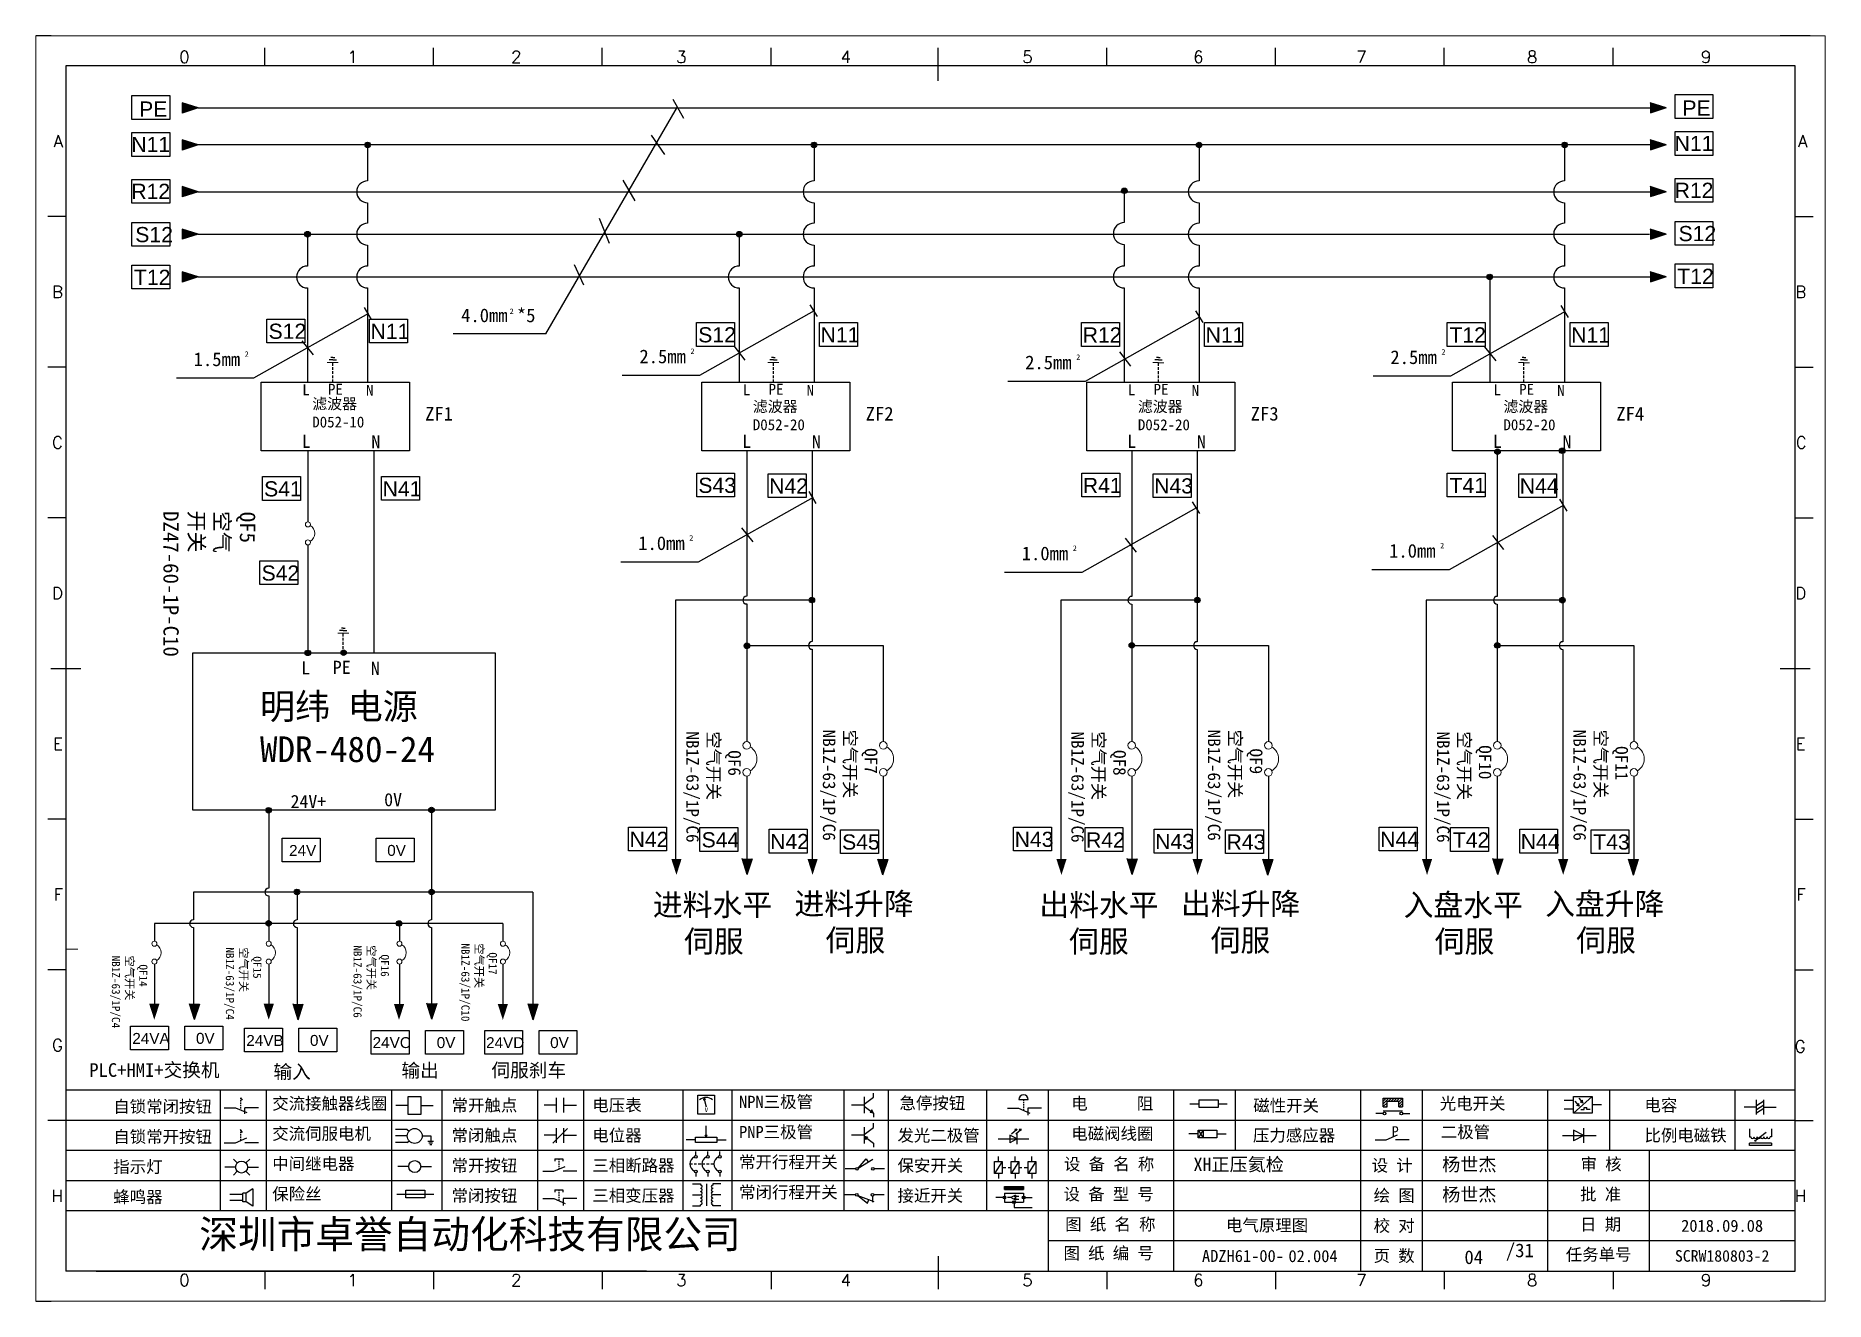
# Model space of a CAD drawing. Header units: millimetres. Extents: x 15130 to 37766, y 5931 to 11073.
# Drawn here: x 24085.9 to 24413.3, y 10415 to 10646.5 of the extents above; entities that cross this region are included whole.
import ezdxf
from ezdxf.enums import TextEntityAlignment as Align

# ---------------------------------------------------------------- set-up
doc = ezdxf.new("R2010")
doc.units = ezdxf.units.MM
doc.linetypes.add('DASHED', pattern=[0.75, 0.5, -0.25])
doc.layers.add('AE_BOR', color=1, linetype='Continuous')
doc.layers.add('MISC', color=2, linetype='Continuous')
doc.styles.get("Standard").update_dxf_attribs({"font": ''})
doc.styles.add('WD', font='romans.shx', dxfattribs={"bigfont": 'gbcbig.shx'})
doc.styles.add('样式 0', font='')
doc.styles.add('样式 8', font='arial.ttf')
doc.styles.add('汉字', font='')
doc.styles.get('Standard').set_extended_font_data('SimSun')
doc.styles.get('样式 0').set_extended_font_data('KaiTi_GB2312')
doc.styles.get('汉字').set_extended_font_data('新宋体')

msp = doc.modelspace()

# ---------------------------------------------------------------- texts
at = {"style": '样式 8'}
for s, insert, char_height, width, attachment_point in [('N11', (24106.896, 10626.637), 2.772, 6.94087, 5), ('N11', (24389.295, 10626.826), 2.772, 6.94087, 5), ('R12', (24106.896, 10618.072), 2.772, 6.94087, 5), ('R12', (24389.295, 10618.26), 2.772, 6.94087, 5), ('\\pi-0.77273;S12', (24104.836, 10610.132), 2.772, 4.96666, 4), ('\\pi-0.77273;S12', (24387.234, 10610.32), 2.772, 4.96666, 4), ('T12', (24107.169, 10602.335), 2.772, 4.96666, 5), ('T12', (24389.568, 10602.524), 2.772, 4.96666, 5), ('S12', (24131.902, 10592.448), 2.772, 4.96666, 5), ('N11', (24150.671, 10592.448), 2.772, 4.96666, 5), ('S12', (24210.524, 10591.801), 2.772, 4.96666, 5), ('N11', (24233.022, 10591.801), 2.772, 4.96666, 5), ('R12', (24280.981, 10591.795), 2.772, 4.96666, 5), ('N11', (24303.479, 10591.795), 2.772, 4.96666, 5), ('T12', (24347.876, 10591.795), 2.772, 4.96666, 5), ('N11', (24370.374, 10591.795), 2.772, 4.96666, 5), ('S41', (24131.079, 10563.614), 2.772, 4.96666, 5), ('N41', (24152.883, 10563.638), 2.772, 4.96666, 5), ('S43', (24210.545, 10564.258), 2.772, 4.96666, 5), ('N42', (24223.605, 10564.161), 2.772, 4.96666, 5), ('R41', (24281.001, 10564.252), 2.772, 4.96666, 5), ('N43', (24294.061, 10564.155), 2.772, 4.96666, 5), ('T41', (24347.896, 10564.252), 2.772, 4.96666, 5), ('N44', (24360.957, 10564.155), 2.772, 4.96666, 5), ('S42', (24130.619, 10548.208), 2.772, 4.96666, 5), ('24V', (24134.689, 10497.466), 2, 4.96666, 5), ('0V', (24151.876, 10497.466), 2, 4.96666, 5), ('N42', (24198.079, 10499.501), 2.772, 4.96666, 5), ('S44', (24211.139, 10499.403), 2.772, 4.96666, 5), ('N42', (24223.784, 10499.102), 2.772, 4.96666, 5), ('S45', (24236.844, 10499.005), 2.772, 4.96666, 5), ('N43', (24268.535, 10499.494), 2.772, 4.96666, 5), ('R42', (24281.595, 10499.397), 2.772, 4.96666, 5), ('N43', (24294.241, 10499.096), 2.772, 4.96666, 5), ('R43', (24307.301, 10498.999), 2.772, 4.96666, 5), ('N44', (24335.43, 10499.494), 2.772, 4.96666, 5), ('T42', (24348.491, 10499.397), 2.772, 4.96666, 5), ('N44', (24361.136, 10499.096), 2.772, 4.96666, 5), ('T43', (24374.196, 10498.999), 2.772, 4.96666, 5), ('24VA', (24106.94, 10463.081), 2, 4.96666, 5), ('0V', (24116.881, 10463.081), 2, 4.96666, 5), ('24VB', (24127.799, 10462.701), 2, 4.96666, 5), ('0V', (24137.739, 10462.701), 2, 4.96666, 5), ('24VC', (24150.992, 10462.303), 2, 4.96666, 5), ('0V', (24160.933, 10462.303), 2, 4.96666, 5), ('24VD', (24171.749, 10462.303), 2, 4.96666, 5), ('0V', (24181.689, 10462.303), 2, 4.96666, 5)]:
    msp.add_mtext(s, dxfattribs=dict(at, insert=insert, char_height=char_height, width=width, attachment_point=attachment_point))
at = {"attachment_point": 1}
for s, insert, char_height, width in [('4.0mm *5', (24163.69, 10596.631), 2.5, 15.02857), ('2', (24172.563, 10596.631), 1, 4.05808), ('1.5mm', (24114.745, 10588.591), 2.5, 18.43638), ('2', (24124.086, 10588.803), 1, 4.05808), ('2.5mm', (24196.314, 10589.114), 2.5, 18.43638), ('2', (24205.655, 10589.326), 1, 4.05808), ('2.5mm', (24266.898, 10588.021), 2.5, 18.43638), ('2', (24276.24, 10588.233), 1, 4.05808), ('2.5mm', (24333.732, 10588.972), 2.5, 18.43638), ('2', (24343.074, 10589.184), 1, 4.05808), ('ZF1', (24157.103, 10578.634), 2.5, 7.43511), ('ZF2', (24237.722, 10578.634), 2.5, 7.43511), ('ZF3', (24308.179, 10578.628), 2.5, 7.43511), ('ZF4', (24375.074, 10578.628), 2.5, 7.43511), ('1.0mm', (24196.095, 10554.947), 2.5, 18.43638), ('2', (24205.437, 10555.16), 1, 4.05808), ('1.0mm', (24333.497, 10553.545), 2.5, 18.43638), ('2', (24342.838, 10553.757), 1, 4.05808), ('1.0mm', (24266.275, 10553.074), 2.5, 18.43638), ('2', (24275.617, 10553.286), 1, 4.05808)]:
    msp.add_mtext(s, dxfattribs=dict(at, insert=insert, char_height=char_height, width=width))
at = {"color": 0, "lineweight": -2}
for s, insert, char_height, width, attachment_point in [('{\\fSimSun|b1|i0|c134|p2;L}', (24134.633, 10582.749), 2, 4.65551, 1), ('滤波器\\PD052-10', (24136.449, 10580.199), 2, 12.06852, 1), ('{\\fSimSun|b1|i0|c134|p2;PE}', (24139.33, 10582.848), 2, 4.65551, 1), ('{\\fSimSun|b1|i0|c134|p2;N}', (24146.295, 10582.657), 2, 4.65551, 1), ('{\\fSimSun|b1|i0|c134|p2;L}', (24215.252, 10582.749), 2, 4.65551, 1), ('滤波器\\PD052-20', (24217.069, 10579.699), 2, 12.06852, 1), ('{\\fSimSun|b1|i0|c134|p2;PE}', (24219.949, 10582.848), 2, 4.65551, 1), ('{\\fSimSun|b1|i0|c134|p2;N}', (24226.914, 10582.657), 2, 4.65551, 1), ('{\\fSimSun|b1|i0|c134|p2;L}', (24285.709, 10582.742), 2, 4.65551, 1), ('滤波器\\PD052-20', (24287.525, 10579.692), 2, 12.06852, 1), ('{\\fSimSun|b1|i0|c134|p2;PE}', (24290.406, 10582.842), 2, 4.65551, 1), ('{\\fSimSun|b1|i0|c134|p2;N}', (24297.371, 10582.65), 2, 4.65551, 1), ('{\\fSimSun|b1|i0|c134|p2;L}', (24352.604, 10582.742), 2, 4.65551, 1), ('滤波器\\PD052-20', (24354.421, 10579.692), 2, 12.06852, 1), ('{\\fSimSun|b1|i0|c134|p2;PE}', (24357.301, 10582.842), 2, 4.65551, 1), ('{\\fSimSun|b1|i0|c134|p2;N}', (24364.266, 10582.65), 2, 4.65551, 1), ('{\\fSimSun|b1|i0|c134|p2;L}', (24134.525, 10573.53), 2.4, 4.65551, 1), ('{\\fSimSun|b1|i0|c134|p2;N}', (24147.268, 10573.438), 2.4, 4.65551, 1), ('{\\fSimSun|b1|i0|c134|p2;L}', (24215.144, 10573.53), 2.4, 4.65551, 1), ('{\\fSimSun|b1|i0|c134|p2;N}', (24227.888, 10573.438), 2.4, 4.65551, 1), ('{\\fSimSun|b1|i0|c134|p2;L}', (24285.601, 10573.524), 2.4, 4.65551, 1), ('{\\fSimSun|b1|i0|c134|p2;N}', (24298.344, 10573.432), 2.4, 4.65551, 1), ('{\\fSimSun|b1|i0|c134|p2;L}', (24352.496, 10573.524), 2.4, 4.65551, 1), ('{\\fSimSun|b1|i0|c134|p2;N}', (24365.24, 10573.432), 2.4, 4.65551, 1), ('{\\fSimSun|b1|i0|c134|p2;L}', (24134.425, 10532.079), 2.4, 4.65551, 1), ('{\\fSimSun|b1|i0|c134|p2;PE}', (24140.204, 10532.178), 2.4, 4.65551, 1), ('{\\fSimSun|b1|i0|c134|p2;N}', (24147.168, 10531.987), 2.4, 4.65551, 1), ('明纬 电源WDR-480-24', (24126.889, 10526.189), 4.70644, 35.88585, 1), ('{\\fSimSun|b1|i0|c134|p2;24V+}', (24132.475, 10507.641), 2.4, 4.65551, 1), ('{\\fSimSun|b1|i0|c134|p2;0V}', (24149.606, 10507.964), 2.4, 4.65551, 1), ('电气原理图', (24311.166, 10428.782), 2.205, 34.2306, 5), ('02.004', (24315.081, 10424.356), 2.205, 5.72397, 1)]:
    msp.add_mtext(s, dxfattribs=dict(at, insert=insert, char_height=char_height, width=width, attachment_point=attachment_point))
at = {"color": 0, "linetype": 'ByBlock', "lineweight": -2, "insert": (24348.981, 10423.033), "char_height": 2.5, "width": 5.1278, "attachment_point": 5}
msp.add_mtext('04', dxfattribs=at)
at = {"layer": 'MISC', "char_height": 2.772, "width": 4.96666, "attachment_point": 1, "style": '样式 8'}
for insert in [(24104.77, 10634.508), (24387.169, 10634.697)]:
    msp.add_mtext('PE', dxfattribs=dict(at, insert=insert))
at = {"layer": 'MISC', "color": 0, "attachment_point": 4, "rotation": 270, "style": '样式 0'}
for s, insert, char_height, width in [('\\pi1.5468;QF5\\P\\pi1.4212;{\\fSimSun|b0|i0|c134|p2;空气\\P\\pi1.3435;开关\\P\\pi-13.987;}DZ47-60-1P-C10', (24117.587, 10560.986), 2.8, 10.29359), ('\\pi5.9106;QF6\\P\\pi2.4624;{\\fSimSun|b0|i0|c134|p2;空气开关\\P\\pi-5.4251;}NB1Z-63/1P/C6', (24209.607, 10521.714), 2.3, 17.62598), ('\\pi5.8558;QF7\\P\\pi2.4624;{\\fSimSun|b0|i0|c134|p2;空气开关\\P\\pi-5.4251;}NB1Z-63/1P/C6', (24234.593, 10522.044), 2.3, 17.62598), ('\\pi5.8558;QF8\\P\\pi2.4624;{\\fSimSun|b0|i0|c134|p2;空气开关\\P\\pi-5.4251;}NB1Z-63/1P/C6', (24280.064, 10521.708), 2.3, 17.62598), ('\\pi5.9106;QF9\\P\\pi2.4624;{\\fSimSun|b0|i0|c134|p2;空气开关\\P\\pi-5.4251;}NB1Z-63/1P/C6', (24305.049, 10522.038), 2.3, 17.62598), ('\\pi4.9797;QF10\\P\\pi2.4624;{\\fSimSun|b0|i0|c134|p2;空气开关\\P\\pi-5.4251;}NB1Z-63/1P/C6', (24346.959, 10521.708), 2.3, 17.62598), ('\\pi5.4725;QF11\\P\\pi2.4624;{\\fSimSun|b0|i0|c134|p2;空气开关\\P\\pi-5.4251;}NB1Z-63/1P/C6', (24371.944, 10522.038), 2.3, 17.62598), ('\\pi7.5092;QF15\\P\\pi5.8676;{\\fSimSun|b0|i0|c134|p2;空气开关\\P\\pi0.65208;}NB1Z-63/1P/C4', (24123.709, 10485.614), 1.5, 20.01845), ('\\pi6.6145;QF16\\P\\pi4.9371;{\\fSimSun|b0|i0|c134|p2;空气开关\\P\\pi-0.20692;}NB1Z-63/1P/C6', (24147.067, 10485.058), 1.5, 18.15759), ('\\pi6.313;QF17\\P\\pi4.6713;{\\fSimSun|b0|i0|c134|p2;空气开关\\P\\pi-1.0799;}NB1Z-63/1P/C10', (24166.803, 10485.137), 1.5, 17.62598), ('\\pi7.4735;QF14\\P\\pi5.8676;{\\fSimSun|b0|i0|c134|p2;空气开关\\P\\pi0.65208;}NB1Z-63/1P/C4', (24102.846, 10484.097), 1.5, 20.01845)]:
    msp.add_mtext(s, dxfattribs=dict(at, insert=insert, char_height=char_height, width=width))
at = {"layer": 'MISC', "color": 0, "attachment_point": 4, "style": '样式 0'}
for s, insert, char_height, width in [('\\pi2.0656;{\\fSimSun|b0|i0|c134|p2;进料水平\\P\\pi7.7767;伺服}', (24196.711, 10483.961), 4, 26.44232), ('\\pi2.0767;{\\fSimSun|b0|i0|c134|p2;进料升降\\P\\pi7.7767;伺服}', (24222.61, 10484.163), 4, 26.44232), ('\\pi2.3323;{\\fSimSun|b0|i0|c134|p2;出料水平\\P\\pi7.7767;伺服}', (24267.167, 10483.955), 4, 26.44232), ('\\pi2.3434;{\\fSimSun|b0|i0|c134|p2;出料升降\\P\\pi7.7767;伺服}', (24293.066, 10484.157), 4, 26.44232), ('\\pi2.0767;{\\fSimSun|b0|i0|c134|p2;入盘水平\\P\\pi7.7767;伺服}', (24334.063, 10483.955), 4, 26.44232), ('\\pi2.0878;{\\fSimSun|b0|i0|c134|p2;入盘升降\\P\\pi7.7767;伺服}', (24359.962, 10484.157), 4, 26.44232), ('\\pi0.00049146;PLC+HMI+{\\fSimSun|b0|i0|c134|p2;交换机}', (24095.645, 10457.162), 2.5, 30.17162), ('\\pi6.1691;{\\fSimSun|b0|i0|c134|p2;输入}', (24123.175, 10456.848), 2.5, 19.17162), ('\\pi6.308;{\\fSimSun|b0|i0|c134|p2;输出}', (24146.462, 10457.083), 2.5, 19.17162), ('\\pi2.6344;{\\fSimSun|b0|i0|c134|p2;伺服刹车}', (24166.618, 10457.133), 2.5, 19.17162)]:
    msp.add_mtext(s, dxfattribs=dict(at, insert=insert, char_height=char_height, width=width))

# ---------------------------------------------------------------- blocks, each defined once
blk = doc.blocks.new('磁性开关')
at = {"linetype": 'ByBlock'}
h = blk.add_hatch(dxfattribs=at)
h.set_pattern_fill('ANSI31', color=256, scale=0.1, style=0)
h.paths.add_polyline_path([(-1910.88, -776.69), (-1910.88, -775.29), (-1907.69, -775.29), (-1907.69, -776.69), (-1908.31, -776.69), (-1908.31, -775.79), (-1910.25, -775.79), (-1910.25, -776.69)])
for p, q in [((-1910.91, -777.81), (-1912.09, -777.81)), ((-1910.88, -776.69), (-1910.88, -775.29)), ((-1910.88, -775.29), (-1907.69, -775.29)), ((-1910.88, -776.69), (-1910.25, -776.69)), ((-1910.88, -777.39), (-1907.69, -777.39)), ((-1910.25, -776.69), (-1910.25, -775.79)), ((-1910.25, -775.79), (-1908.31, -775.79)), ((-1908.31, -776.69), (-1908.31, -775.79)), ((-1908.31, -776.69), (-1907.69, -776.69)), ((-1907.69, -775.29), (-1907.69, -776.69)), ((-1907.66, -777.81), (-1906.48, -777.81))]:
    blk.add_line(p, q, dxfattribs=at)
for centre in [(-1910.68, -777.81), (-1907.88, -777.81)]:
    blk.add_circle(centre, 0.225, dxfattribs=at)
blk = doc.blocks.new('*U8')
at = {"linetype": 'ByBlock'}
for p, q in [((-1909.23, -780.45), (-1909.23, -780.67)), ((-1909.23, -780.45), (-1908.92, -780.84)), ((-1909.23, -780.84), (-1909.23, -781.05)), ((-1911.92, -782.07), (-1910.06, -782.07)), ((-1910.06, -782.07), (-1908.18, -782.88)), ((-1909.23, -781.23), (-1909.23, -781.44)), ((-1909.23, -781.61), (-1909.23, -781.83)), ((-1909.23, -782), (-1909.23, -782.21)), ((-1909.23, -782.38), (-1909.23, -782.43)), ((-1908.52, -783.07), (-1908.52, -782.07)), ((-1906.25, -782.07), (-1908.52, -782.07))]:
    blk.add_line(p, q, dxfattribs=at)
blk = doc.blocks.new('*U11')
at = {"linetype": 'ByBlock'}
for p, q in [((-1911.92, -792.89), (-1910.06, -792.89)), ((-1910.06, -792.89), (-1908.18, -792.08)), ((-1908.88, -791.17), (-1909.23, -790.71)), ((-1909.23, -790.71), (-1909.23, -790.92)), ((-1909.23, -791.09), (-1909.23, -791.31)), ((-1909.23, -791.48), (-1909.23, -791.69)), ((-1909.23, -791.86), (-1909.23, -792.08)), ((-1909.23, -792.25), (-1909.23, -792.47)), ((-1906.25, -792.89), (-1908.52, -792.89))]:
    blk.add_line(p, q, dxfattribs=at)
blk = doc.blocks.new('蜂鸣器')
at = {"linetype": 'ByBlock'}
for p, q in [((-1907.17, -795.53), (-1908.25, -796.26)), ((-1907.17, -795.53), (-1907.17, -798.41)), ((-1908.8, -796.48), (-1911.01, -796.48)), ((-1908.8, -797.46), (-1911.01, -797.46)), ((-1908.25, -796.26), (-1908.8, -796.26)), ((-1908.8, -797.68), (-1908.8, -796.26)), ((-1908.25, -797.68), (-1908.8, -797.68)), ((-1908.25, -797.68), (-1908.25, -796.26)), ((-1907.17, -798.41), (-1908.25, -797.68))]:
    blk.add_line(p, q, dxfattribs=at)
blk = doc.blocks.new('指示灯')
at = {"linetype": 'ByBlock'}
for p, q in [((-1854.25, -776.92), (-1856.06, -776.92)), ((-1854.62, -775.59), (-1853.97, -776.23)), ((-1854.62, -778.25), (-1853.97, -777.61)), ((-1851.9, -775.59), (-1852.54, -776.23)), ((-1851.9, -778.25), (-1852.54, -777.61)), ((-1852.26, -776.92), (-1850.45, -776.92))]:
    blk.add_line(p, q, dxfattribs=at)
blk.add_circle((-1853.26, -776.92), 0.992, dxfattribs=at)
blk = doc.blocks.new('光电开关')
at = {"linetype": 'ByBlock'}
h = blk.add_hatch(dxfattribs=at)
h.set_pattern_fill('ANSI31', color=256, scale=0.01, style=0)
h.set_pattern_definition([(45, (0.172267, 0), (-0.0224506403, 0.0224506403), [])])
h.paths.add_polyline_path([(-1882.44, -776.34), (-1882.5, -775.91), (-1882.68, -776.07)])
h.paths.add_polyline_path([(-1882.86, -776.23), (-1882.44, -776.34), (-1882.68, -776.07)])
h.paths.add_polyline_path([(-1883.05, -776.88), (-1883.11, -776.45), (-1883.29, -776.61)])
h.paths.add_polyline_path([(-1883.47, -776.77), (-1883.05, -776.88), (-1883.29, -776.61)])
for p, q in [((-1884.01, -775.96), (-1885.56, -775.96)), ((-1884.01, -777.39), (-1885.56, -777.39)), ((-1880.91, -775.3), (-1884.01, -778.05)), ((-1883.75, -776.09), (-1883.05, -776.88)), ((-1883.11, -776.45), (-1883.47, -776.77)), ((-1883.05, -776.88), (-1883.47, -776.77)), ((-1883.14, -775.55), (-1882.44, -776.34)), ((-1883.05, -776.88), (-1883.11, -776.45)), ((-1882.5, -775.91), (-1882.86, -776.23)), ((-1882.44, -776.34), (-1882.86, -776.23)), ((-1882.78, -777.47), (-1882.23, -777.47)), ((-1882.44, -776.34), (-1882.5, -775.91)), ((-1882.23, -777.47), (-1882.23, -777.14)), ((-1882.23, -777.14), (-1881.78, -777.14)), ((-1881.78, -777.47), (-1881.78, -777.14)), ((-1881.23, -777.47), (-1881.78, -777.47)), ((-1879.37, -776.67), (-1880.91, -776.67))]:
    blk.add_line(p, q, dxfattribs=at)
blk.add_lwpolyline([(-1884.01, -775.3), (-1880.91, -775.3), (-1880.91, -778.05), (-1884.01, -778.05)], close=True, dxfattribs=at)
blk = doc.blocks.new('交流接触器线圈')
at = {"linetype": 'ByBlock'}
for p, q in [((-1880.82, -781.77), (-1882.87, -781.77)), ((-1878.72, -781.77), (-1876.67, -781.77))]:
    blk.add_line(p, q, dxfattribs=at)
blk.add_lwpolyline([(-1880.82, -780.28), (-1878.72, -780.28), (-1878.72, -783.26), (-1880.82, -783.26)], close=True, dxfattribs=at)
blk = doc.blocks.new('交流伺服电机')
at = {"linetype": 'ByBlock'}
for p, q in [((-1880.97, -785.75), (-1882.94, -785.75)), ((-1880.97, -786.85), (-1882.94, -786.85)), ((-1880.97, -785.75), (-1880.65, -786.03)), ((-1878.49, -786.85), (-1877.07, -786.85)), ((-1877.07, -786.85), (-1877.07, -787.72)), ((-1880.97, -787.94), (-1882.94, -787.94)), ((-1880.97, -787.94), (-1880.65, -787.67)), ((-1877.54, -787.72), (-1876.59, -787.72)), ((-1877.38, -788.01), (-1876.75, -788.01)), ((-1877.23, -788.29), (-1876.9, -788.29))]:
    blk.add_line(p, q, dxfattribs=at)
blk.add_circle((-1879.73, -786.85), 1.24, dxfattribs=at)
blk = doc.blocks.new('中间继电器')
at = {"linetype": 'ByBlock'}
for p, q in [((-1880.72, -791.92), (-1882.54, -791.92)), ((-1878.74, -791.92), (-1876.92, -791.92))]:
    blk.add_line(p, q, dxfattribs=at)
blk.add_circle((-1879.73, -791.92), 0.992, dxfattribs=at)
blk = doc.blocks.new('保险丝')
at = {"linetype": 'ByBlock'}
blk.add_line((-1882.72, -796.49), (-1876.55, -796.49), dxfattribs=at)
blk.add_lwpolyline([(-1881.2, -795.86), (-1878.06, -795.86), (-1878.06, -797.12), (-1881.2, -797.12)], close=True, dxfattribs=at)
blk = doc.blocks.new('常开按钮')
at = {"linetype": 'ByBlock'}
for p, q in [((-1910.06, -787.73), (-1908.18, -786.93)), ((-1909.9, -785.68), (-1908.56, -785.68)), ((-1909.9, -785.68), (-1909.9, -786.07)), ((-1909.23, -785.68), (-1909.23, -785.89)), ((-1909.23, -786.06), (-1909.23, -786.28)), ((-1909.23, -786.45), (-1909.23, -786.67)), ((-1909.23, -786.84), (-1909.23, -787.05)), ((-1908.56, -785.68), (-1908.56, -786.07)), ((-1911.92, -787.73), (-1910.06, -787.73)), ((-1909.23, -787.22), (-1909.23, -787.38)), ((-1906.25, -787.73), (-1908.52, -787.73))]:
    blk.add_line(p, q, dxfattribs=at)
blk = doc.blocks.new('常开触点')
at = {"linetype": 'ByBlock'}
for p, q in [((-1853.82, -782.99), (-1853.82, -780.56)), ((-1852.6, -782.99), (-1852.6, -780.56)), ((-1853.82, -781.77), (-1855.88, -781.77)), ((-1852.6, -781.77), (-1850.55, -781.77))]:
    blk.add_line(p, q, dxfattribs=at)
blk = doc.blocks.new('常闭触点')
at = {"linetype": 'ByBlock'}
for p, q in [((-1853.82, -786.77), (-1855.88, -786.77)), ((-1852.01, -785.66), (-1854.43, -788.1)), ((-1853.82, -787.99), (-1853.82, -785.56)), ((-1852.6, -787.99), (-1852.6, -785.56)), ((-1852.6, -786.77), (-1850.55, -786.77))]:
    blk.add_line(p, q, dxfattribs=at)
blk = doc.blocks.new('常闭按钮')
at = {"linetype": 'ByBlock'}
for p, q in [((-1856.13, -792.28), (-1854.28, -792.28)), ((-1854.28, -792.28), (-1852.4, -793.09)), ((-1854.11, -790.83), (-1852.77, -790.83)), ((-1854.11, -790.83), (-1854.11, -791.22)), ((-1853.44, -790.83), (-1853.44, -791.04)), ((-1853.44, -791.21), (-1853.44, -791.43)), ((-1853.44, -791.6), (-1853.44, -791.82)), ((-1853.44, -791.99), (-1853.44, -792.2)), ((-1853.44, -792.37), (-1853.44, -792.53)), ((-1852.77, -790.83), (-1852.77, -791.22)), ((-1850.47, -792.28), (-1852.73, -792.28)), ((-1852.73, -792.28), (-1852.73, -793.43))]:
    blk.add_line(p, q, dxfattribs=at)
blk = doc.blocks.new('电磁阀线圈')
at = {"linetype": 'ByBlock'}
for p, q in [((-1854.61, -795.92), (-1853.75, -797.16)), ((-1853.75, -795.92), (-1854.61, -797.16)), ((-1853.75, -795.92), (-1853.75, -797.16)), ((-1854.61, -796.54), (-1856.17, -796.54)), ((-1851.53, -796.54), (-1849.97, -796.54))]:
    blk.add_line(p, q, dxfattribs=at)
blk.add_lwpolyline([(-1854.61, -795.92), (-1851.53, -795.92), (-1851.53, -797.16), (-1854.61, -797.16)], close=True, dxfattribs=at)
blk = doc.blocks.new('电压表')
at = {"linetype": 'ByBlock'}
for p, q in [((-1814.84, -780.75), (-1814.91, -781.13)), ((-1814.6, -781.05), (-1814.91, -781.13)), ((-1814.84, -780.75), (-1814.46, -782.26)), ((-1814.84, -780.75), (-1814.6, -781.05))]:
    blk.add_line(p, q, dxfattribs=at)
blk.add_lwpolyline([(-1815.84, -780.34), (-1813.07, -780.34), (-1813.07, -783.49), (-1815.84, -783.49)], close=True, dxfattribs=at)
blk.add_arc((-1814.46, -782.26), 1.56, 46.8313, 133.1687, dxfattribs=at)
at = {"linetype": 'ByBlock', "insert": (-1814.7, -782.39), "char_height": 0.75, "width": 0.6768, "attachment_point": 1}
blk.add_mtext('V', dxfattribs=at)
blk = doc.blocks.new('电位器')
at = {"linetype": 'ByBlock'}
for p, q in [((-1814.45, -787.3), (-1814.62, -786.96)), ((-1814.62, -786.96), (-1814.27, -786.96)), ((-1814.45, -787.3), (-1814.45, -785.39)), ((-1814.45, -787.3), (-1814.27, -786.96)), ((-1816.21, -787.75), (-1817.79, -787.75)), ((-1812.68, -787.75), (-1811.1, -787.75))]:
    blk.add_line(p, q, dxfattribs=at)
blk.add_lwpolyline([(-1816.21, -787.3), (-1812.68, -787.3), (-1812.68, -788.2), (-1816.21, -788.2)], close=True, dxfattribs=at)
blk = doc.blocks.new('三相断路器')
at = {"linetype": 'ByBlock'}
for p, q in [((-1816.17, -790.33), (-1816.17, -789.7)), ((-1814.17, -790.33), (-1814.17, -789.7)), ((-1812.18, -790.33), (-1812.18, -789.7)), ((-1817.14, -791.74), (-1816.72, -791.74)), ((-1816.45, -791.74), (-1816.03, -791.74)), ((-1815.76, -791.74), (-1815.34, -791.74)), ((-1815.07, -791.74), (-1814.65, -791.74)), ((-1814.38, -791.74), (-1813.96, -791.74)), ((-1813.69, -791.74), (-1813.27, -791.74)), ((-1816.17, -793.19), (-1816.17, -793.83)), ((-1814.17, -793.19), (-1814.17, -793.83)), ((-1812.18, -793.19), (-1812.18, -793.83))]:
    blk.add_line(p, q, dxfattribs=at)
for centre in [(-1816.17, -790.55), (-1816.17, -792.98), (-1814.17, -790.55), (-1814.17, -792.98), (-1812.18, -790.55), (-1812.18, -792.98)]:
    blk.add_circle(centre, 0.219, dxfattribs=at)
for centre in [(-1815.81, -791.74), (-1813.82, -791.74), (-1811.83, -791.74)]:
    blk.add_arc(centre, 1.32, 115.5791, 244.4209, dxfattribs=at)
blk = doc.blocks.new('三相变压器')
at = {"linetype": 'ByBlock'}
for p, q in [((-1816.69, -795.03), (-1815.37, -795.03)), ((-1815.37, -795.03), (-1815.37, -795.24)), ((-1814.34, -798.7), (-1814.34, -795.04)), ((-1812, -795.03), (-1813.32, -795.03)), ((-1813.32, -795.03), (-1813.32, -795.24)), ((-1816.69, -796.87), (-1815.37, -796.87)), ((-1816.69, -798.71), (-1815.37, -798.71)), ((-1815.37, -798.71), (-1815.37, -798.5)), ((-1812, -796.87), (-1813.32, -796.87)), ((-1813.32, -798.71), (-1813.32, -798.5)), ((-1812, -798.71), (-1813.32, -798.71))]:
    blk.add_line(p, q, dxfattribs=at)
for centre, start, end in [((-1815.37, -795.51), 270, 90), ((-1815.37, -796.06), 270, 90), ((-1813.32, -795.51), 90, 270), ((-1813.32, -796.06), 90, 270), ((-1815.37, -796.6), 270, 90), ((-1815.37, -797.14), 270, 90), ((-1815.37, -797.68), 270, 90), ((-1815.37, -798.23), 270, 90), ((-1813.32, -796.6), 90, 270), ((-1813.32, -797.14), 90, 270), ((-1813.32, -797.68), 90, 270), ((-1813.32, -798.23), 90, 270)]:
    blk.add_arc(centre, 0.271, start, end, dxfattribs=at)
blk = doc.blocks.new('压力感应器')
at = {"linetype": 'ByBlock'}
for p, q in [((-1817.44, -777.73), (-1815.59, -777.73)), ((-1815.59, -777.73), (-1813.71, -776.93)), ((-1811.78, -777.73), (-1814.05, -777.73))]:
    blk.add_line(p, q, dxfattribs=at)
at = {"linetype": 'ByBlock', "insert": (-1814.65, -775.48), "char_height": 1.68, "width": 1.2242, "attachment_point": 1}
blk.add_mtext('{\\fNSimSun|b0|i0|c134|p49;P}', dxfattribs=at)
blk = doc.blocks.new('二极管')
at = {"linetype": 'ByBlock'}
for p, q in [((-1787.52, -776.77), (-1781.92, -776.77)), ((-1783.97, -776.77), (-1785.69, -775.9)), ((-1785.69, -775.9), (-1785.69, -777.65)), ((-1783.97, -776.77), (-1785.69, -777.65)), ((-1783.97, -777.99), (-1783.97, -775.56))]:
    blk.add_line(p, q, dxfattribs=at)
blk = doc.blocks.new('NPN三极管')
at = {"linetype": 'ByBlock'}
for p, q in [((-1785.73, -780.61), (-1785.73, -783.32)), ((-1785.73, -781.82), (-1784.15, -780.66)), ((-1784.15, -780.66), (-1784.15, -779.98)), ((-1785.73, -781.97), (-1787.81, -781.97)), ((-1785.73, -782.11), (-1784.15, -783.27)), ((-1784.41, -782.73), (-1784.74, -783.18)), ((-1784.15, -783.27), (-1784.74, -783.18)), ((-1784.15, -783.27), (-1784.41, -782.73)), ((-1784.15, -783.27), (-1784.15, -783.96))]:
    blk.add_line(p, q, dxfattribs=at)
blk = doc.blocks.new('PNP三极管')
at = {"linetype": 'ByBlock'}
for p, q in [((-1784.9, -786.74), (-1786.98, -786.74)), ((-1784.9, -785.38), (-1784.9, -788.09)), ((-1784.9, -786.59), (-1783.32, -785.43)), ((-1784.9, -786.88), (-1783.32, -788.04)), ((-1784.9, -786.88), (-1784.31, -786.97)), ((-1784.9, -786.88), (-1784.64, -787.42)), ((-1784.31, -786.97), (-1784.64, -787.42)), ((-1783.32, -785.43), (-1783.32, -784.75)), ((-1783.32, -788.04), (-1783.32, -788.73))]:
    blk.add_line(p, q, dxfattribs=at)
blk = doc.blocks.new('常开行程开关')
at = {"linetype": 'ByBlock'}
for p, q in [((-1786.29, -792.3), (-1788.01, -792.3)), ((-1785.89, -792.17), (-1784.52, -790.62)), ((-1785.89, -792.17), (-1783.43, -790.72)), ((-1784.52, -790.62), (-1784.19, -791.17)), ((-1781.48, -792.3), (-1783.21, -792.3))]:
    blk.add_line(p, q, dxfattribs=at)
for centre in [(-1786.07, -792.3), (-1783.42, -792.3)]:
    blk.add_circle(centre, 0.219, dxfattribs=at)
blk = doc.blocks.new('常闭行程开关')
at = {"linetype": 'ByBlock'}
for p, q in [((-1786.34, -796.62), (-1788.07, -796.62)), ((-1785.93, -796.72), (-1783.25, -797.7)), ((-1785.93, -796.72), (-1784.3, -798)), ((-1784.3, -798), (-1784.08, -797.4)), ((-1783.48, -796.84), (-1783.48, -797.85)), ((-1781.54, -796.62), (-1783.26, -796.62))]:
    blk.add_line(p, q, dxfattribs=at)
for centre in [(-1786.12, -796.62), (-1783.48, -796.62)]:
    blk.add_circle(centre, 0.219, dxfattribs=at)
blk = doc.blocks.new('电容')
at = {"linetype": 'ByBlock'}
for p, q in [((-1756.08, -782.99), (-1756.08, -780.56)), ((-1754.86, -780.79), (-1756.08, -781.55)), ((-1754.86, -782.99), (-1754.86, -780.56)), ((-1756.08, -781.77), (-1758.13, -781.77)), ((-1754.86, -781.44), (-1756.08, -782.2)), ((-1754.86, -781.99), (-1756.08, -782.75)), ((-1754.86, -781.77), (-1752.81, -781.77))]:
    blk.add_line(p, q, dxfattribs=at)
blk = doc.blocks.new('发光二极管')
at = {"linetype": 'ByBlock'}
for p, q in [((-1758.01, -786.77), (-1752.89, -786.77)), ((-1754.84, -786.77), (-1756.04, -786.16)), ((-1756.04, -786.16), (-1756.04, -787.39)), ((-1754.84, -786.77), (-1756.04, -787.39)), ((-1755.78, -785.92), (-1754.89, -785.14)), ((-1754.89, -785.14), (-1755.2, -785.22)), ((-1755.2, -785.22), (-1755.01, -785.43)), ((-1755.08, -785.92), (-1754.18, -785.14)), ((-1754.89, -785.14), (-1755.01, -785.43)), ((-1754.84, -787.63), (-1754.84, -785.92)), ((-1754.18, -785.14), (-1754.49, -785.22)), ((-1754.49, -785.22), (-1754.31, -785.43)), ((-1754.18, -785.14), (-1754.31, -785.43))]:
    blk.add_line(p, q, dxfattribs=at)
blk = doc.blocks.new('比例电磁阀')
at = {"linetype": 'ByBlock'}
for p, q in [((-1757.26, -775.38), (-1757.26, -776.71)), ((-1757.26, -776.71), (-1757.05, -776.71)), ((-1753.6, -777.73), (-1757.25, -777.73)), ((-1757.25, -778.13), (-1757.25, -777.73)), ((-1753.6, -778.13), (-1757.25, -778.13)), ((-1754.5, -775.98), (-1756.35, -777.44)), ((-1756.35, -777.44), (-1756.25, -777.25)), ((-1756.35, -777.44), (-1756.15, -777.38)), ((-1756.15, -777.38), (-1756.25, -777.25)), ((-1753.58, -776.71), (-1753.8, -776.71)), ((-1753.6, -777.73), (-1753.6, -778.13)), ((-1753.58, -775.38), (-1753.58, -776.71))]:
    blk.add_line(p, q, dxfattribs=at)
for centre in [(-1756.78, -776.71), (-1756.24, -776.71), (-1755.7, -776.71), (-1755.15, -776.71), (-1754.61, -776.71), (-1754.07, -776.71)]:
    blk.add_arc(centre, 0.271, 180, 0, dxfattribs=at)
blk = doc.blocks.new('保安开关')
at = {"linetype": 'ByBlock'}
for p, q in [((-1757.96, -790.79), (-1757.96, -789.97)), ((-1755.17, -790.79), (-1755.17, -789.97)), ((-1752.39, -790.79), (-1752.39, -789.97)), ((-1757.33, -790.79), (-1758.6, -792.81)), ((-1757.96, -792.81), (-1757.96, -793.62)), ((-1757.33, -791.8), (-1756.72, -791.8)), ((-1756.35, -791.8), (-1755.89, -791.8)), ((-1754.54, -790.79), (-1755.81, -792.81)), ((-1755.17, -792.81), (-1755.17, -793.62)), ((-1754.52, -791.8), (-1754.06, -791.8)), ((-1753.69, -791.8), (-1753.08, -791.8)), ((-1751.75, -790.79), (-1753.02, -792.81)), ((-1752.39, -792.81), (-1752.39, -793.62))]:
    blk.add_line(p, q, dxfattribs=at)
for points in [[(-1758.6, -790.79), (-1757.33, -790.79), (-1757.33, -792.81), (-1758.6, -792.81)], [(-1755.81, -790.79), (-1754.54, -790.79), (-1754.54, -792.81), (-1755.81, -792.81)], [(-1753.02, -790.79), (-1751.75, -790.79), (-1751.75, -792.81), (-1753.02, -792.81)]]:
    blk.add_lwpolyline(points, close=True, dxfattribs=at)
blk = doc.blocks.new('接近开关')
at = {"linetype": 'ByBlock'}
h = blk.add_hatch(dxfattribs=at)
h.set_pattern_fill('ANSI31', color=256, scale=0.01, style=0)
h.set_pattern_definition([(45, (-89.131516, -30.795668), (-0.0224506403, 0.0224506403), [])])
h.paths.add_polyline_path([(-1516.96, -1123.35), (-1516.96, -1122.85), (-1513.76, -1122.85), (-1513.76, -1123.35)])
for p, q in [((-1517.18, -1124.71), (-1518.36, -1124.71)), ((-1516.96, -1123.35), (-1516.96, -1122.85)), ((-1516.96, -1122.85), (-1513.76, -1122.85)), ((-1516.96, -1123.35), (-1513.76, -1123.35)), ((-1516.96, -1123.95), (-1513.76, -1123.95)), ((-1516.96, -1123.95), (-1516.96, -1125.47)), ((-1516.96, -1125.47), (-1513.76, -1125.47)), ((-1515.91, -1124.71), (-1516.45, -1124.71)), ((-1515.11, -1124.31), (-1515.91, -1124.71)), ((-1515.11, -1125.11), (-1515.91, -1124.71)), ((-1515.33, -1124.53), (-1515.17, -1124.53)), ((-1515.33, -1124.88), (-1515.17, -1124.88)), ((-1515.25, -1124.45), (-1515.25, -1124.61)), ((-1515.11, -1124.31), (-1515.11, -1125.11)), ((-1515.11, -1124.48), (-1514.58, -1124.48)), ((-1515.11, -1124.94), (-1514.58, -1124.94)), ((-1513.76, -1122.85), (-1513.76, -1123.35)), ((-1513.76, -1123.95), (-1513.76, -1125.47)), ((-1513.54, -1124.71), (-1512.36, -1124.71)), ((-1515.36, -1125.69), (-1515.36, -1126.36)), ((-1515.36, -1126.36), (-1512.36, -1126.36))]:
    blk.add_line(p, q, dxfattribs=at)
for centre in [(-1516.96, -1124.71), (-1515.36, -1125.47), (-1513.76, -1124.71)]:
    blk.add_circle(centre, 0.225, dxfattribs=at)
blk = doc.blocks.new('电阻')
at = {"linetype": 'ByBlock'}
for p, q in [((-3.09, 0), (-1.57, 0)), ((1.57, 0), (3.09, 0))]:
    blk.add_line(p, q, dxfattribs=at)
blk.add_lwpolyline([(-1.57, 0.63), (1.57, 0.63), (1.57, -0.63), (-1.57, -0.63)], close=True, dxfattribs=at)
blk = doc.blocks.new('急停按钮')
at = {"linetype": 'ByBlock'}
for p, q in [((-1.86, 0), (0, 0)), ((0, 0), (1.88, -0.81)), ((0.06, 1.45), (1.61, 1.45)), ((0.83, 1.45), (0.83, 1.24)), ((0.83, 1.07), (0.83, 0.85)), ((0.83, 0.68), (0.83, 0.47)), ((0.83, 0.29), (0.83, 0.08)), ((3.81, 0), (1.54, 0)), ((1.54, 0), (1.54, -1.15)), ((0.83, -0.09), (0.83, -0.24))]:
    blk.add_line(p, q, dxfattribs=at)
blk.add_arc((0.83, 1.45), 0.774, 0, 180)
blk = doc.blocks.new('电控横A4')
for p, q in [((292, -5), (5, -5)), ((5, -5), (5, -205)), ((292, -205), (292, -5)), ((10.03, -205), (289.53, -205)), ((130.8, -205), (190.75, -205)), ((190.75, -205), (259.54, -205))]:
    blk.add_line(p, q)
at = {"lineweight": 9, "ltscale": 0.1}
for p, q in [((5, -151.57), (7, -151.57)), ((101.34, -205), (130.8, -205)), ((129.44, -205), (129.44, -205)), ((129.44, -205), (129.44, -205)), ((129.44, -205), (129.44, -205)), ((129.44, -205), (129.44, -205))]:
    blk.add_line(p, q, dxfattribs=at)
at = {"linetype": 'ByBlock'}
for p, q in [((292, -175), (5, -175)), ((292, -180), (5, -180)), ((292, -185), (5, -185)), ((292, -190), (5, -190)), ((292, -195), (5, -195)), ((292, -200), (168.03, -200))]:
    blk.add_line(p, q, dxfattribs=at)
at = {"color": 0, "lineweight": -2}
for p, q in [((30.58, -175), (30.58, -195)), ((38.26, -175), (38.26, -195)), ((59.05, -175), (59.05, -195)), ((67.4, -175), (67.4, -195)), ((83.26, -175), (83.26, -195)), ((90.91, -175), (90.91, -195)), ((107.4, -175), (107.4, -195)), ((115.5, -175), (115.5, -195)), ((134.12, -175), (134.12, -195)), ((141.48, -175), (141.48, -195)), ((157.79, -175), (157.79, -195)), ((168.03, -175), (168.03, -204.92)), ((188.84, -175), (188.84, -185)), ((199.08, -175), (199.08, -185)), ((219.89, -175), (219.89, -185)), ((230.12, -175), (230.12, -185)), ((250.93, -175), (250.93, -185)), ((261.17, -175), (261.17, -185)), ((281.98, -175), (281.98, -185)), ((188.84, -185), (188.84, -204.92)), ((219.89, -185), (219.89, -205)), ((230.12, -185), (230.12, -205)), ((250.93, -185), (250.93, -205)), ((267.79, -185), (267.79, -205))]:
    blk.add_line(p, q, dxfattribs=at)
at = {"color": 0, "ltscale": 2}
for p, q in [((292, -205), (292, -183.55)), ((101.34, -205), (5, -205)), ((259.54, -205), (289.53, -205)), ((259.54, -205), (292, -205))]:
    blk.add_line(p, q, dxfattribs=at)
at = {"layer": 'AE_BOR', "lineweight": 30}
for p, q in [((2.53, 0), (0, 0)), ((294.53, 0), (289.53, 0)), ((0, -210), (2.53, -210)), ((294.53, -210), (289.53, -210))]:
    blk.add_line(p, q, dxfattribs=at)
at = {"layer": 'AE_BOR', "color": 1, "lineweight": 15}
for p, q in [((0, 0), (297, 0)), ((0, -210), (0, 0)), ((297, 0), (297, -210)), ((297, -210), (0, -210))]:
    blk.add_line(p, q, dxfattribs=at)
at = {"layer": 'AE_BOR'}
for p, q in [((38.03, -5), (38.03, -2)), ((66.03, -5), (66.03, -2)), ((94.03, -5), (94.03, -2)), ((122.03, -5), (122.03, -2)), ((149.78, -5), (149.78, -2)), ((177.78, -5), (177.78, -2)), ((205.78, -5), (205.78, -2)), ((233.78, -5), (233.78, -2)), ((261.78, -5), (261.78, -2)), ((5, -30), (2, -30)), ((292, -30), (295, -30)), ((5, -55), (2, -55)), ((292, -55), (295, -55)), ((5, -80), (2, -80)), ((292, -80), (295, -80)), ((5, -130), (2, -130)), ((292, -130), (295, -130)), ((5, -155), (2, -155)), ((292, -155), (295, -155)), ((5, -180), (2, -180)), ((292, -180), (295, -180)), ((38.03, -205), (38.03, -208)), ((66.03, -205), (66.03, -208)), ((94.03, -205), (94.03, -208)), ((122.03, -205), (122.03, -208)), ((149.78, -205), (149.78, -208)), ((177.78, -205), (177.78, -208)), ((205.78, -205), (205.78, -208)), ((233.78, -205), (233.78, -208)), ((261.78, -205), (261.78, -208))]:
    blk.add_line(p, q, dxfattribs=at)
at = {"layer": 'AE_BOR', "color": 2, "lineweight": 30}
for p, q in [((149.78, -7.5), (149.78, -2.5)), ((2.5, -105), (7.5, -105)), ((289.5, -105), (294.5, -105)), ((149.78, -202.5), (149.78, -207.5)), ((149.78, -205), (149.78, -207.5))]:
    blk.add_line(p, q, dxfattribs=at)
at = {"linetype": 'ByBlock'}
for name, p in [('*U8', (1943.19, 604.18)), ('交流接触器线圈', (1942.62, 604.27)), ('常开触点', (1940.27, 604.3)), ('电压表', (1925.71, 604.52)), ('NPN三极管', (1923.2, 604.5)), ('磁性开关', (2134.53, 598.96)), ('光电开关', (2139.22, 599.27)), ('电容', (2041.69, 603.98)), ('电位器', (1925.71, 604.52)), ('PNP三极管', (1922.37, 604.27)), ('压力感应器', (2039.72, 594.52)), ('*U11', (1943.19, 609.18)), ('交流伺服电机', (1942.62, 604.27)), ('常闭触点', (1940.27, 604.3)), ('发光二极管', (1917.72, 603.69)), ('电磁阀线圈', (2047.53, 614.3)), ('二极管', (2040.91, 594.27)), ('比例电磁阀', (2041.69, 593.98)), ('指示灯', (1887.41, 589.18)), ('中间继电器', (1942.62, 604.27)), ('常开按钮', (1996.06, 599.3)), ('三相断路器', (1925.71, 604.52)), ('常开行程开关', (1922.37, 604.27)), ('保安开关', (1917.72, 603.98)), ('蜂鸣器', (1943.19, 604.18)), ('保险丝', (1942.62, 604.27)), ('常闭按钮', (1940.27, 599.3)), ('三相变压器', (1925.71, 604.52)), ('常闭行程开关', (1922.37, 604.27)), ('接近开关', (1677.72, 931.9))]:
    blk.add_blockref(name, p, dxfattribs=at)
for name, p in [('急停按钮', (163.12, -177.98)), ('电阻', (194.66, -177.22))]:
    blk.add_blockref(name, p)
at = {"char_height": 2, "attachment_point": 1, "style": '汉字'}
for s, insert in [('{\\fKaiTi_GB2312|b0|i0|c134|p49;自锁常闭按钮}', (12.86, -176.69)), ('{\\fKaiTi_GB2312|b0|i0|c134|p49;交流接触器线圈}', (39.25, -176.19)), ('{\\fKaiTi_GB2312|b0|i0|c134|p49;常开触点}', (69.01, -176.48)), ('{\\fKaiTi_GB2312|b0|i0|c134|p49;电压表}', (92.37, -176.47)), ('{\\fKaiTi_GB2312|b0|i0|c134|p49;NPN三极管}', (116.73, -175.91)), ('{\\fKaiTi_GB2312|b0|i0|c134|p49;急停按钮}', (143.35, -176.12)), ('{\\fKaiTi_GB2312|b0|i0|c134|p49;电      阻}', (171.86, -176.19)), ('{\\fKaiTi_GB2312|b0|i0|c134|p49;磁性开关}', (202.07, -176.53)), ('{\\fKaiTi_GB2312|b0|i0|c134|p49;光电开关}', (233.02, -176.19)), ('{\\fKaiTi_GB2312|b0|i0|c134|p49;电容}', (267, -176.48)), ('{\\fKaiTi_GB2312|b0|i0|c134|p49;交流伺服电机}', (39.25, -181.19)), ('{\\fKaiTi_GB2312|b0|i0|c134|p49;电位器}', (92.37, -181.47)), ('{\\fKaiTi_GB2312|b0|i0|c134|p49;PNP三极管}', (116.73, -180.91)), ('{\\fKaiTi_GB2312|b0|i0|c134|p49;电磁阀线圈}', (171.86, -181.19)), ('{\\fKaiTi_GB2312|b0|i0|c134|p49;压力感应器}', (202.02, -181.47)), ('{\\fKaiTi_GB2312|b0|i0|c134|p49;二极管}', (233.2, -180.91)), ('{\\fKaiTi_GB2312|b0|i0|c134|p49;自锁常开按钮}', (12.86, -181.69)), ('{\\fKaiTi_GB2312|b0|i0|c134|p49;常闭触点}', (69.01, -181.48)), ('{\\fKaiTi_GB2312|b0|i0|c134|p49;发光二极管}', (143.02, -181.48)), ('{\\fKaiTi_GB2312|b0|i0|c134|p49;比例电磁铁}', (267, -181.48)), ('{\\fKaiTi_GB2312|b0|i0|c134|p49;指示灯}', (12.86, -186.69)), ('{\\fKaiTi_GB2312|b0|i0|c134|p49;中间继电器}', (39.25, -186.19)), ('{\\fKaiTi_GB2312|b0|i0|c134|p49;常开按钮}', (69.01, -186.48)), ('{\\fKaiTi_GB2312|b0|i0|c134|p49;三相断路器}', (92.37, -186.47)), ('{\\fKaiTi_GB2312|b0|i0|c134|p49;常开行程开关}', (116.73, -185.91)), ('{\\fKaiTi_GB2312|b0|i0|c134|p49;保安开关}', (143.02, -186.48)), ('{\\fKaiTi_GB2312|b0|i0|c134|p0;设 备 名 称}', (170.65, -186.24)), ('{\\fKaiTi_GB2312|b0|i0|c134|p0;设 计}', (221.72, -186.46)), ('{\\fKaiTi_GB2312|b0|i0|c134|p0;审 核}', (256.39, -186.25)), ('{\\fKaiTi_GB2312|b0|i0|c134|p49;蜂鸣器}', (12.86, -191.69)), ('{\\fKaiTi_GB2312|b0|i0|c134|p49;保险丝}', (39.25, -191.19)), ('{\\fKaiTi_GB2312|b0|i0|c134|p49;常闭按钮}', (69.01, -191.48)), ('{\\fKaiTi_GB2312|b0|i0|c134|p49;三相变压器}', (92.37, -191.47)), ('{\\fKaiTi_GB2312|b0|i0|c134|p49;常闭行程开关}', (116.73, -190.91)), ('{\\fKaiTi_GB2312|b0|i0|c134|p49;接近开关}', (143.02, -191.48)), ('{\\fKaiTi_GB2312|b0|i0|c134|p0;设 备 型 号}', (170.58, -191.24)), ('{\\fKaiTi_GB2312|b0|i0|c134|p0;绘 图}', (222.05, -191.46)), ('{\\fKaiTi_GB2312|b0|i0|c134|p0;批 准}', (256.32, -191.25)), ('{\\fKaiTi_GB2312|b0|i0|c134|p0;图 纸 名 称}', (170.86, -196.24)), ('{\\fKaiTi_GB2312|b0|i0|c134|p0;日 期}', (256.32, -196.25)), ('{\\fKaiTi_GB2312|b0|i0|c134|p0;校 对}', (222.05, -196.46)), ('{\\fKaiTi_GB2312|b0|i0|c134|p0;图 纸 编 号}', (170.57, -201.03)), ('{\\fKaiTi_GB2312|b0|i0|c134|p0;页 数}', (222.05, -201.46)), ('{\\fKaiTi_GB2312|b0|i0|c134|p0;任务单号}', (253.94, -201.25))]:
    blk.add_mtext(s, dxfattribs=dict(at, insert=insert))
for s, insert, char_height, width, attachment_point in [('{\\fKaiTi_GB2312|b0|i0|c134|p49;XH正压氦检}', (192.15, -186.2), 2.2, 26.5767, 1), ('{\\fKaiTi_GB2312|b0|i0|c134|p49;杨世杰}', (233.43, -186.2), 2.2, 15.3175, 1), ('{\\fKaiTi_GB2312|b0|i0|c134|p49;杨世杰}', (233.43, -191.2), 2.2, 15.3175, 1), ('{\\fKaiTi_GB2312|b0|i0|c134|p49;2018.09.08}', (279.89, -197.5), 2, 24.2172, 5), ('{\\fKaiTi_GB2312|b0|i0|c134|p49;SCRW180803-2}', (279.89, -202.5), 1.92, 24.2172, 5)]:
    blk.add_mtext(s, dxfattribs=dict(insert=insert, char_height=char_height, width=width, attachment_point=attachment_point))
at = {"color": 0, "lineweight": -2}
for s, insert, char_height, width, attachment_point in [('深圳市卓誉自动化科技有限公司', (27.14, -196.53), 4.7064, 96.1138, 1), ('{\\C256;ADZH61-00-}', (200.36, -202.5), 2, 31.0482, 5)]:
    blk.add_mtext(s, dxfattribs=dict(at, insert=insert, char_height=char_height, width=width, attachment_point=attachment_point))
at = {"color": 0, "linetype": 'ByBlock', "lineweight": -2, "insert": (242.64, -201.84), "char_height": 4.2689, "width": 20.8102, "attachment_point": 5}
blk.add_mtext('  {\\H0.53119x; /31}', dxfattribs=at)
at = {"layer": 'AE_BOR', "style": 'WD'}
for s, p in [('0', (24.67, -4.5)), ('1', (52.6, -4.5)), ('2', (79.75, -4.5)), ('3', (107.15, -4.5)), ('4', (134.45, -4.5)), ('5', (164.59, -4.5)), ('6', (192.94, -4.5)), ('7', (220.04, -4.5)), ('8', (248.37, -4.5)), ('9', (277.23, -4.5)), ('0', (24.67, -207.5)), ('1', (52.6, -207.5)), ('2', (79.75, -207.5)), ('3', (107.15, -207.5)), ('4', (134.45, -207.5)), ('5', (164.59, -207.5)), ('6', (192.94, -207.5)), ('7', (220.04, -207.5)), ('8', (248.37, -207.5)), ('9', (277.23, -207.5))]:
    blk.add_text(s, height=2, dxfattribs=at).set_placement(p, align=Align.CENTER)
for s, p in [('A', (4.5, -17.5)), ('A', (294.03, -17.5)), ('B', (4.5, -42.5)), ('B', (293.84, -42.5)), ('C', (4.5, -67.5)), ('C', (293.93, -67.5)), ('D', (4.5, -92.5)), ('D', (293.84, -92.5)), ('E', (4.5, -117.5)), ('E', (293.74, -117.5)), ('F', (4.5, -142.5)), ('F', (293.74, -142.5)), ('F', (293.74, -142.5)), ('G', (4.5, -167.5)), ('G', (293.74, -167.72)), ('H', (4.5, -192.5)), ('H', (293.84, -192.5))]:
    blk.add_text(s, height=2, dxfattribs=at).set_placement(p, align=Align.MIDDLE_RIGHT)

# ---------------------------------------------------------------- hatches: boundary and pattern name
for points in [[(24112.662, 10627.492), (24115.58, 10626.557), (24112.662, 10625.622)], [(24147.08, 10626.561, 1), (24146.08, 10626.561, 1)], [(24228.77, 10626.561, 1), (24227.77, 10626.561, 1)], [(24299.227, 10626.555, 1), (24298.227, 10626.555, 1)], [(24366.122, 10626.561, 1), (24365.122, 10626.561, 1)], [(24381.255, 10627.499), (24384.174, 10626.564), (24381.255, 10625.628)], [(24112.662, 10618.926), (24115.58, 10617.991), (24112.662, 10617.056)], [(24285.537, 10618.172, 1), (24284.537, 10618.172, 1)], [(24381.255, 10618.933), (24384.174, 10617.998), (24381.255, 10617.063)], [(24112.662, 10611.168), (24115.58, 10610.233), (24112.662, 10609.298)], [(24136.08, 10610.233, 1), (24135.08, 10610.233, 1)], [(24215.08, 10610.233, 1), (24214.08, 10610.233, 1)], [(24381.255, 10611.137), (24384.174, 10610.202), (24381.255, 10609.267)], [(24112.662, 10601.463), (24112.662, 10603.334), (24115.58, 10602.399)], [(24352.423, 10602.409, 1), (24351.423, 10602.409, 1)], [(24381.255, 10603.341), (24384.174, 10602.406), (24381.255, 10601.47)], [(24353.834, 10570.437, 1), (24352.834, 10570.437, 1)], [(24365.665, 10570.592, 1), (24364.665, 10570.592, 1)], [(24228.383, 10543.283, 1), (24227.383, 10543.283, 1)], [(24298.911, 10543.274, 1), (24297.911, 10543.274, 1)], [(24365.718, 10543.269, 1), (24364.718, 10543.269, 1)], [(24136.128, 10533.625, 1), (24135.128, 10533.625, 1)], [(24136.145, 10533.614, 1), (24135.145, 10533.614, 1)], [(24142.683, 10533.658, 1), (24141.683, 10533.658, 1)], [(24216.484, 10534.908, 1), (24215.484, 10534.908, 1)], [(24286.916, 10535.012, 1), (24285.916, 10535.012, 1)], [(24353.778, 10534.987, 1), (24352.778, 10534.987, 1)], [(24128.96, 10504.83, 1), (24127.96, 10504.83, 1)], [(24158.77, 10504.881, 1), (24157.77, 10504.881, 1)], [(24204.027, 10495.922), (24203.091, 10493.004), (24202.156, 10495.922)], [(24216.988, 10495.988), (24216.053, 10493.07), (24215.118, 10495.988)], [(24228.936, 10495.93), (24228, 10493.011), (24227.065, 10495.93)], [(24241.806, 10495.905), (24240.871, 10492.987), (24239.936, 10495.905)], [(24274.483, 10495.916), (24273.548, 10492.997), (24272.613, 10495.916)], [(24287.445, 10495.982), (24286.51, 10493.064), (24285.574, 10495.982)], [(24299.392, 10495.923), (24298.457, 10493.005), (24297.522, 10495.923)], [(24312.263, 10495.899), (24311.328, 10492.98), (24310.393, 10495.899)], [(24341.379, 10495.916), (24340.443, 10492.997), (24339.508, 10495.916)], [(24354.34, 10495.982), (24353.405, 10493.064), (24352.47, 10495.982)], [(24366.288, 10495.923), (24365.352, 10493.005), (24364.417, 10495.923)], [(24379.158, 10495.899), (24378.223, 10492.98), (24377.288, 10495.899)], [(24134.149, 10489.89, 1), (24133.149, 10489.89, 1)], [(24158.781, 10489.872, 1), (24157.781, 10489.872, 1)], [(24128.947, 10484.136, 1), (24127.947, 10484.136, 1)], [(24152.848, 10484.121, 1), (24151.848, 10484.121, 1)], [(24108.481, 10469.413), (24107.546, 10466.494), (24106.611, 10469.413)], [(24115.854, 10469.437), (24114.919, 10466.518), (24113.983, 10469.437)], [(24129.42, 10469.42), (24128.484, 10466.502), (24127.549, 10469.42)], [(24134.813, 10469.408), (24133.878, 10466.489), (24132.942, 10469.408)], [(24153.263, 10469.384), (24152.327, 10466.466), (24151.392, 10469.384)], [(24159.287, 10469.524), (24158.352, 10466.605), (24157.417, 10469.524)], [(24172.258, 10469.392), (24171.323, 10466.474), (24170.388, 10469.392)], [(24177.798, 10469.413), (24176.863, 10466.494), (24175.928, 10469.413)]]:
    msp.add_hatch(color=256).paths.add_polyline_path(points)
at = {"layer": 'MISC'}
for color, points in [(256, [(24112.662, 10634.257), (24115.58, 10633.321), (24112.662, 10632.386)]), (2, [(24381.255, 10634.264), (24384.174, 10633.328), (24381.255, 10632.393)])]:
    msp.add_hatch(color=color, dxfattribs=at).paths.add_polyline_path(points)

# ---------------------------------------------------------------- linework, layer by layer
for p, q in [((24179.174, 10592.01), (24203.282, 10633.546)), ((24204.43, 10631.385), (24202.491, 10634.845)), ((24112.662, 10627.492), (24112.662, 10625.622)), ((24115.58, 10626.557), (24112.662, 10627.492)), ((24115.58, 10626.557), (24112.662, 10625.622)), ((24146.58, 10626.561), (24146.58, 10619.991)), ((24200.97, 10624.832), (24198.506, 10628.344)), ((24228.27, 10626.561), (24228.27, 10619.991)), ((24298.727, 10626.555), (24298.727, 10619.985)), ((24365.622, 10626.561), (24365.622, 10619.991)), ((24384.174, 10626.564), (24381.255, 10627.499)), ((24384.174, 10626.564), (24381.255, 10625.628)), ((24195.518, 10616.338), (24193.368, 10620.113)), ((24115.58, 10617.991), (24112.662, 10618.926)), ((24112.662, 10618.926), (24112.662, 10617.056)), ((24115.58, 10617.991), (24112.662, 10617.056)), ((24115.58, 10617.991), (24381.284, 10617.995)), ((24146.58, 10615.991), (24146.58, 10612.233)), ((24228.27, 10615.991), (24228.27, 10612.233)), ((24285.037, 10618.172), (24285.037, 10612.338)), ((24298.727, 10615.985), (24298.727, 10612.227)), ((24365.622, 10615.991), (24365.622, 10612.233)), ((24384.174, 10617.998), (24381.255, 10618.933)), ((24384.174, 10617.998), (24381.255, 10617.063)), ((24190.852, 10608.527), (24189.017, 10613.088)), ((24115.58, 10610.233), (24112.662, 10611.168)), ((24112.662, 10611.168), (24112.662, 10609.298)), ((24115.58, 10610.233), (24112.662, 10609.298)), ((24115.58, 10610.233), (24381.177, 10610.233)), ((24135.58, 10610.233), (24135.58, 10604.399)), ((24214.58, 10610.233), (24214.58, 10604.399)), ((24384.174, 10610.202), (24381.255, 10611.137)), ((24384.174, 10610.202), (24381.255, 10609.267)), ((24146.58, 10608.233), (24146.58, 10604.399)), ((24228.27, 10608.233), (24228.27, 10604.399)), ((24285.037, 10608.338), (24285.037, 10604.392)), ((24298.727, 10608.227), (24298.727, 10604.392)), ((24365.622, 10608.233), (24365.622, 10604.399)), ((24115.58, 10602.399), (24112.662, 10603.334)), ((24112.662, 10603.334), (24112.662, 10601.463)), ((24186.133, 10600.872), (24184.455, 10604.595)), ((24384.174, 10602.406), (24381.255, 10603.341)), ((24115.58, 10602.399), (24112.662, 10601.463)), ((24115.58, 10602.399), (24381.271, 10602.399)), ((24135.58, 10600.399), (24135.58, 10583.147)), ((24146.58, 10600.399), (24146.58, 10583.147)), ((24214.58, 10600.399), (24214.58, 10583.147)), ((24228.27, 10600.399), (24228.27, 10583.147)), ((24285.037, 10600.392), (24285.037, 10583.14)), ((24298.727, 10600.392), (24298.727, 10583.14)), ((24351.932, 10602.399), (24351.932, 10583.14)), ((24365.622, 10600.399), (24365.622, 10583.14)), ((24384.174, 10602.406), (24381.255, 10601.47)), ((24145.947, 10596.796), (24147.248, 10594.619)), ((24228.309, 10596.224), (24207.287, 10584.386)), ((24227.516, 10597.319), (24228.817, 10595.141)), ((24298.1, 10596.226), (24299.402, 10594.048)), ((24365.727, 10596.082), (24344.706, 10584.244)), ((24364.934, 10597.177), (24366.236, 10594.999)), ((24146.74, 10595.701), (24125.718, 10583.863)), ((24298.894, 10595.131), (24277.872, 10583.293)), ((24134.563, 10590.709), (24136.597, 10588.124)), ((24179.174, 10592.01), (24162.253, 10592.01)), ((24213.563, 10589.785), (24215.597, 10587.2)), ((24350.981, 10589.643), (24353.016, 10587.058)), ((24284.147, 10588.692), (24286.182, 10586.107)), ((24125.718, 10583.863), (24111.583, 10583.863)), ((24207.287, 10584.386), (24193.152, 10584.386)), ((24277.872, 10583.293), (24263.737, 10583.293)), ((24344.706, 10584.244), (24330.571, 10584.244)), ((24135.659, 10570.589), (24135.659, 10557.589)), ((24147.743, 10570.589), (24147.743, 10533.624)), ((24215.946, 10570.589), (24215.946, 10543.968)), ((24227.946, 10570.589), (24227.946, 10535.676)), ((24286.403, 10570.583), (24286.403, 10543.962)), ((24298.403, 10570.583), (24298.403, 10535.67)), ((24353.298, 10570.583), (24353.298, 10543.962)), ((24365.298, 10570.583), (24365.298, 10535.67)), ((24228.091, 10562.057), (24207.069, 10550.22)), ((24227.297, 10563.153), (24228.599, 10560.975)), ((24298.271, 10560.184), (24277.249, 10548.346)), ((24297.477, 10561.279), (24298.779, 10559.101)), ((24365.492, 10560.655), (24344.47, 10548.817)), ((24364.698, 10561.75), (24366, 10559.573)), ((24215.018, 10556.514), (24217.053, 10553.929)), ((24285.199, 10554.64), (24287.233, 10552.055)), ((24352.42, 10555.111), (24354.454, 10552.527)), ((24135.659, 10553.379), (24135.659, 10533.624)), ((24207.069, 10550.22), (24192.934, 10550.22)), ((24277.249, 10548.346), (24263.114, 10548.346)), ((24344.47, 10548.817), (24330.335, 10548.817)), ((24202.946, 10543.268), (24202.946, 10495.947)), ((24227.946, 10543.268), (24202.946, 10543.268)), ((24215.946, 10542.568), (24215.946, 10517.389)), ((24273.403, 10543.262), (24273.403, 10495.941)), ((24298.403, 10543.262), (24273.403, 10543.262)), ((24286.403, 10542.562), (24286.403, 10517.382)), ((24340.298, 10543.262), (24340.298, 10495.941)), ((24365.298, 10543.262), (24340.298, 10543.262)), ((24353.298, 10542.562), (24353.298, 10517.382)), ((24215.946, 10534.976), (24240.946, 10534.976)), ((24227.946, 10534.276), (24227.946, 10495.947)), ((24240.946, 10534.976), (24240.946, 10517.389)), ((24286.403, 10534.97), (24311.403, 10534.97)), ((24298.403, 10534.27), (24298.403, 10495.941)), ((24311.403, 10534.97), (24311.403, 10517.382)), ((24353.298, 10534.97), (24378.298, 10534.97)), ((24365.298, 10534.27), (24365.298, 10495.941)), ((24378.298, 10534.97), (24378.298, 10517.382)), ((24215.946, 10511.074), (24215.946, 10495.947)), ((24240.946, 10511.074), (24240.946, 10495.947)), ((24286.403, 10511.067), (24286.403, 10495.941)), ((24311.403, 10511.067), (24311.403, 10495.941)), ((24353.298, 10511.067), (24353.298, 10495.941)), ((24378.298, 10511.067), (24378.298, 10495.941)), ((24128.475, 10504.864), (24128.475, 10490.564)), ((24158.291, 10504.864), (24158.291, 10484.797)), ((24205.861, 10507.129), (24205.861, 10507.129)), ((24276.317, 10507.123), (24276.317, 10507.123)), ((24343.212, 10507.123), (24343.212, 10507.123)), ((24216.053, 10493.07), (24215.118, 10495.988)), ((24216.053, 10493.07), (24216.988, 10495.988)), ((24240.871, 10492.987), (24239.936, 10495.905)), ((24240.871, 10492.987), (24241.806, 10495.905)), ((24286.51, 10493.064), (24285.574, 10495.982)), ((24286.51, 10493.064), (24287.445, 10495.982)), ((24311.328, 10492.98), (24310.393, 10495.899)), ((24311.328, 10492.98), (24312.263, 10495.899)), ((24353.405, 10493.064), (24352.47, 10495.982)), ((24353.405, 10493.064), (24354.34, 10495.982)), ((24378.223, 10492.98), (24377.288, 10495.899)), ((24378.223, 10492.98), (24379.158, 10495.899)), ((24176.816, 10489.864), (24114.712, 10489.864)), ((24114.712, 10489.864), (24114.712, 10484.797)), ((24128.475, 10489.164), (24128.475, 10480.878)), ((24133.691, 10489.864), (24133.691, 10484.797)), ((24176.816, 10489.864), (24176.816, 10469.413)), ((24171.341, 10484.097), (24107.558, 10484.097)), ((24107.558, 10484.097), (24107.558, 10480.878)), ((24114.712, 10483.397), (24114.712, 10469.239)), ((24133.691, 10483.397), (24133.691, 10469.413)), ((24152.408, 10484.097), (24152.408, 10480.878)), ((24158.291, 10483.397), (24158.291, 10469.492)), ((24171.341, 10484.097), (24171.341, 10480.878)), ((24107.558, 10476.668), (24107.558, 10469.239)), ((24128.475, 10476.668), (24128.475, 10469.413)), ((24152.408, 10476.668), (24152.408, 10469.413)), ((24171.341, 10476.668), (24171.341, 10469.413)), ((24114.919, 10466.518), (24113.983, 10469.437)), ((24114.919, 10466.518), (24115.854, 10469.437)), ((24133.878, 10466.489), (24132.942, 10469.408)), ((24133.878, 10466.489), (24134.813, 10469.408)), ((24158.352, 10466.605), (24157.417, 10469.524)), ((24158.352, 10466.605), (24159.287, 10469.524)), ((24176.863, 10466.494), (24175.928, 10469.413)), ((24176.863, 10466.494), (24177.798, 10469.413))]:
    msp.add_line(p, q)
at = {"color": 0}
msp.add_line((24381.284, 10626.561), (24115.58, 10626.561), dxfattribs=at)
at = {"color": 2, "lineweight": 0}
for p, q in [((24140.196, 10586.734), (24139.196, 10586.734)), ((24140.211, 10586.724), (24141.211, 10586.724)), ((24220.815, 10586.734), (24219.815, 10586.734)), ((24220.83, 10586.724), (24221.83, 10586.724)), ((24291.271, 10586.727), (24290.271, 10586.727)), ((24291.287, 10586.718), (24292.287, 10586.718)), ((24358.167, 10586.727), (24357.167, 10586.727)), ((24358.182, 10586.718), (24359.182, 10586.718)), ((24142.102, 10537.211), (24141.102, 10537.211)), ((24142.117, 10537.202), (24143.117, 10537.202))]:
    msp.add_line(p, q, dxfattribs=at)
at = {"color": 2}
for p, q in [((24140.211, 10587.24), (24139.545, 10587.24)), ((24140.211, 10587.651), (24139.871, 10587.651)), ((24140.211, 10587.651), (24140.55, 10587.651)), ((24140.211, 10587.24), (24140.877, 10587.24)), ((24220.83, 10587.24), (24220.164, 10587.24)), ((24220.83, 10587.651), (24220.49, 10587.651)), ((24220.83, 10587.651), (24221.17, 10587.651)), ((24220.83, 10587.24), (24221.496, 10587.24)), ((24291.287, 10587.234), (24290.621, 10587.234)), ((24291.287, 10587.645), (24290.947, 10587.645)), ((24291.287, 10587.645), (24291.626, 10587.645)), ((24291.287, 10587.234), (24291.953, 10587.234)), ((24358.182, 10587.234), (24357.516, 10587.234)), ((24358.182, 10587.645), (24357.842, 10587.645)), ((24358.182, 10587.645), (24358.522, 10587.645)), ((24358.182, 10587.234), (24358.848, 10587.234)), ((24142.117, 10537.718), (24141.451, 10537.718)), ((24142.117, 10538.129), (24141.777, 10538.129)), ((24142.117, 10538.129), (24142.457, 10538.129)), ((24142.117, 10537.718), (24142.783, 10537.718))]:
    msp.add_line(p, q, dxfattribs=at)
at = {"color": 2, "linetype": 'DASHED'}
for p, q in [((24140.211, 10583.147), (24140.211, 10586.724)), ((24220.83, 10583.147), (24220.83, 10586.724)), ((24291.287, 10583.14), (24291.287, 10586.718)), ((24358.182, 10583.14), (24358.182, 10586.718)), ((24142.117, 10533.624), (24142.117, 10537.202))]:
    msp.add_line(p, q, dxfattribs=at)
at = {"color": 1, "lineweight": -3}
for points in [[(24103.426, 10635.578), (24110.367, 10635.578), (24110.367, 10631.226), (24103.426, 10631.226)], [(24385.824, 10635.767), (24392.765, 10635.767), (24392.765, 10631.414), (24385.824, 10631.414)], [(24103.426, 10628.814), (24110.367, 10628.814), (24110.367, 10624.461), (24103.426, 10624.461)], [(24385.824, 10629.002), (24392.765, 10629.002), (24392.765, 10624.649), (24385.824, 10624.649)], [(24103.426, 10620.248), (24110.367, 10620.248), (24110.367, 10615.895), (24103.426, 10615.895)], [(24385.824, 10620.436), (24392.765, 10620.436), (24392.765, 10616.084), (24385.824, 10616.084)], [(24385.824, 10612.577), (24392.765, 10612.577), (24392.765, 10608.224), (24385.824, 10608.224)], [(24103.426, 10612.389), (24110.367, 10612.389), (24110.367, 10608.036), (24103.426, 10608.036)], [(24103.426, 10604.584), (24110.367, 10604.584), (24110.367, 10600.232), (24103.426, 10600.232)], [(24385.824, 10604.773), (24392.765, 10604.773), (24392.765, 10600.42), (24385.824, 10600.42)], [(24128.158, 10594.697), (24135.099, 10594.697), (24135.099, 10590.345), (24128.158, 10590.345)], [(24146.927, 10594.697), (24153.868, 10594.697), (24153.868, 10590.345), (24146.927, 10590.345)], [(24206.78, 10594.05), (24213.721, 10594.05), (24213.721, 10589.697), (24206.78, 10589.697)], [(24229.279, 10594.05), (24236.219, 10594.05), (24236.219, 10589.697), (24229.279, 10589.697)], [(24277.237, 10594.044), (24284.178, 10594.044), (24284.178, 10589.691), (24277.237, 10589.691)], [(24299.735, 10594.044), (24306.676, 10594.044), (24306.676, 10589.691), (24299.735, 10589.691)], [(24344.132, 10594.044), (24351.073, 10594.044), (24351.073, 10589.691), (24344.132, 10589.691)], [(24366.63, 10594.044), (24373.571, 10594.044), (24373.571, 10589.691), (24366.63, 10589.691)], [(24127.335, 10565.863), (24134.276, 10565.863), (24134.276, 10561.51), (24127.335, 10561.51)], [(24149.14, 10565.887), (24156.08, 10565.887), (24156.08, 10561.534), (24149.14, 10561.534)], [(24206.801, 10566.507), (24213.742, 10566.507), (24213.742, 10562.154), (24206.801, 10562.154)], [(24219.861, 10566.41), (24226.802, 10566.41), (24226.802, 10562.057), (24219.861, 10562.057)], [(24277.258, 10566.501), (24284.198, 10566.501), (24284.198, 10562.148), (24277.258, 10562.148)], [(24290.318, 10566.404), (24297.259, 10566.404), (24297.259, 10562.051), (24290.318, 10562.051)], [(24344.153, 10566.501), (24351.094, 10566.501), (24351.094, 10562.148), (24344.153, 10562.148)], [(24357.213, 10566.404), (24364.154, 10566.404), (24364.154, 10562.051), (24357.213, 10562.051)], [(24126.875, 10550.457), (24133.816, 10550.457), (24133.816, 10546.105), (24126.875, 10546.105)], [(24194.335, 10501.75), (24201.276, 10501.75), (24201.276, 10497.397), (24194.335, 10497.397)], [(24207.395, 10501.652), (24214.336, 10501.652), (24214.336, 10497.3), (24207.395, 10497.3)], [(24220.041, 10501.351), (24226.982, 10501.351), (24226.982, 10496.998), (24220.041, 10496.998)], [(24233.101, 10501.254), (24240.042, 10501.254), (24240.042, 10496.901), (24233.101, 10496.901)], [(24264.792, 10501.743), (24271.732, 10501.743), (24271.732, 10497.391), (24264.792, 10497.391)], [(24277.852, 10501.646), (24284.792, 10501.646), (24284.792, 10497.294), (24277.852, 10497.294)], [(24290.497, 10501.345), (24297.438, 10501.345), (24297.438, 10496.992), (24290.497, 10496.992)], [(24303.557, 10501.248), (24310.498, 10501.248), (24310.498, 10496.895), (24303.557, 10496.895)], [(24331.687, 10501.743), (24338.628, 10501.743), (24338.628, 10497.391), (24331.687, 10497.391)], [(24344.747, 10501.646), (24351.688, 10501.646), (24351.688, 10497.294), (24344.747, 10497.294)], [(24357.393, 10501.345), (24364.333, 10501.345), (24364.333, 10496.992), (24357.393, 10496.992)], [(24370.453, 10501.248), (24377.394, 10501.248), (24377.394, 10496.895), (24370.453, 10496.895)], [(24130.945, 10499.715), (24137.886, 10499.715), (24137.886, 10495.362), (24130.945, 10495.362)], [(24148.133, 10499.715), (24155.073, 10499.715), (24155.073, 10495.362), (24148.133, 10495.362)], [(24103.196, 10465.33), (24110.137, 10465.33), (24110.137, 10460.977), (24103.196, 10460.977)], [(24113.137, 10465.33), (24120.078, 10465.33), (24120.078, 10460.977), (24113.137, 10460.977)], [(24124.055, 10464.95), (24130.996, 10464.95), (24130.996, 10460.597), (24124.055, 10460.597)], [(24133.996, 10464.95), (24140.937, 10464.95), (24140.937, 10460.597), (24133.996, 10460.597)], [(24147.249, 10464.552), (24154.189, 10464.552), (24154.189, 10460.199), (24147.249, 10460.199)], [(24157.189, 10464.552), (24164.13, 10464.552), (24164.13, 10460.199), (24157.189, 10460.199)], [(24168.005, 10464.552), (24174.946, 10464.552), (24174.946, 10460.199), (24168.005, 10460.199)], [(24177.946, 10464.552), (24184.887, 10464.552), (24184.887, 10460.199), (24177.946, 10460.199)]]:
    msp.add_lwpolyline(points, close=True, dxfattribs=at)
at = {"color": 0, "lineweight": -2}
for points in [[(24127.104, 10583.147), (24154.215, 10583.147), (24154.215, 10570.589), (24127.104, 10570.589)], [(24207.723, 10583.147), (24234.834, 10583.147), (24234.834, 10570.589), (24207.723, 10570.589)], [(24278.18, 10583.14), (24305.291, 10583.14), (24305.291, 10570.583), (24278.18, 10570.583)], [(24345.075, 10583.14), (24372.186, 10583.14), (24372.186, 10570.583), (24345.075, 10570.583)], [(24114.593, 10533.624), (24169.935, 10533.624), (24169.935, 10504.864), (24114.593, 10504.864)]]:
    msp.add_lwpolyline(points, close=True, dxfattribs=at)
for centre in [(24146.58, 10626.561), (24228.27, 10626.561), (24298.727, 10626.555), (24365.622, 10626.561), (24285.037, 10618.172), (24135.58, 10610.233), (24214.58, 10610.233), (24351.923, 10602.409), (24353.334, 10570.437), (24365.165, 10570.592), (24227.883, 10543.283), (24298.411, 10543.274), (24365.218, 10543.269), (24135.628, 10533.625), (24135.645, 10533.614), (24142.183, 10533.658), (24215.984, 10534.908), (24286.416, 10535.012), (24353.278, 10534.987), (24128.46, 10504.83), (24158.27, 10504.881), (24133.649, 10489.89), (24158.281, 10489.872), (24128.447, 10484.136), (24152.348, 10484.121)]:
    msp.add_circle(centre, 0.5)
at = {"lineweight": 0}
for centre, radius in [((24135.659, 10557.127), 0.462), ((24135.659, 10553.841), 0.462), ((24215.946, 10516.695), 0.693), ((24240.946, 10516.695), 0.693), ((24286.403, 10516.689), 0.693), ((24311.403, 10516.689), 0.693), ((24353.298, 10516.689), 0.693), ((24378.298, 10516.689), 0.693), ((24215.946, 10511.767), 0.693), ((24240.946, 10511.767), 0.693), ((24286.403, 10511.761), 0.693), ((24311.403, 10511.761), 0.693), ((24353.298, 10511.761), 0.693), ((24378.298, 10511.761), 0.693), ((24107.558, 10480.416), 0.462), ((24128.475, 10480.416), 0.462), ((24152.408, 10480.416), 0.462), ((24171.341, 10480.416), 0.462), ((24107.558, 10477.13), 0.462), ((24128.475, 10477.13), 0.462), ((24152.408, 10477.13), 0.462), ((24171.341, 10477.13), 0.462)]:
    msp.add_circle(centre, radius, dxfattribs=at)
for centre, radius in [((24146.58, 10617.991), 2), ((24228.27, 10617.991), 2), ((24298.727, 10617.985), 2), ((24365.622, 10617.991), 2), ((24146.58, 10610.233), 2), ((24228.27, 10610.233), 2), ((24285.037, 10610.338), 2), ((24298.727, 10610.227), 2), ((24365.622, 10610.233), 2), ((24135.58, 10602.399), 2), ((24146.58, 10602.399), 2), ((24214.58, 10602.399), 2), ((24228.27, 10602.399), 2), ((24285.037, 10602.392), 2), ((24298.727, 10602.392), 2), ((24365.622, 10602.399), 2), ((24215.946, 10543.268), 0.7), ((24286.403, 10543.262), 0.7), ((24353.298, 10543.262), 0.7), ((24227.946, 10534.976), 0.7), ((24298.403, 10534.97), 0.7), ((24365.298, 10534.97), 0.7), ((24128.475, 10489.864), 0.7), ((24114.712, 10484.097), 0.7), ((24133.691, 10484.097), 0.7), ((24158.291, 10484.097), 0.7)]:
    msp.add_arc(centre, radius, 90, 270)
for centre, radius in [((24135.2, 10555.484), 1.706), ((24215.258, 10514.231), 2.559), ((24240.258, 10514.231), 2.559), ((24285.715, 10514.225), 2.559), ((24310.715, 10514.225), 2.559), ((24352.61, 10514.225), 2.559), ((24377.61, 10514.225), 2.559), ((24107.099, 10478.773), 1.706), ((24128.016, 10478.773), 1.706), ((24151.949, 10478.773), 1.706), ((24170.882, 10478.773), 1.706)]:
    msp.add_arc(centre, radius, 301.18201, 58.81799, dxfattribs=at)
at = {"layer": 'MISC'}
for p, q in [((24115.58, 10633.321), (24112.662, 10634.257)), ((24112.662, 10634.257), (24112.662, 10632.386)), ((24115.58, 10633.321), (24112.662, 10632.386)), ((24115.58, 10633.325), (24381.284, 10633.325))]:
    msp.add_line(p, q, dxfattribs=at)
at = {"layer": 'MISC', "color": 2}
for q in [(24381.255, 10634.264), (24381.255, 10632.393)]:
    msp.add_line((24384.174, 10633.328), q, dxfattribs=at)

# ---------------------------------------------------------------- block references
at = {"xscale": 1.1025, "yscale": 1.1025, "zscale": 1.1025}
msp.add_blockref('电控横A4', (24085.858, 10646.526), dxfattribs=at)

msp.set_redraw_order([(e.dxf.handle, doc.entitydb.next_handle()) for e in msp.query("TEXT MTEXT ATTDEF DIMENSION ARC_DIMENSION")])  # texts and dimensions are drawn at this point

doc.saveas('drawing.dxf')
